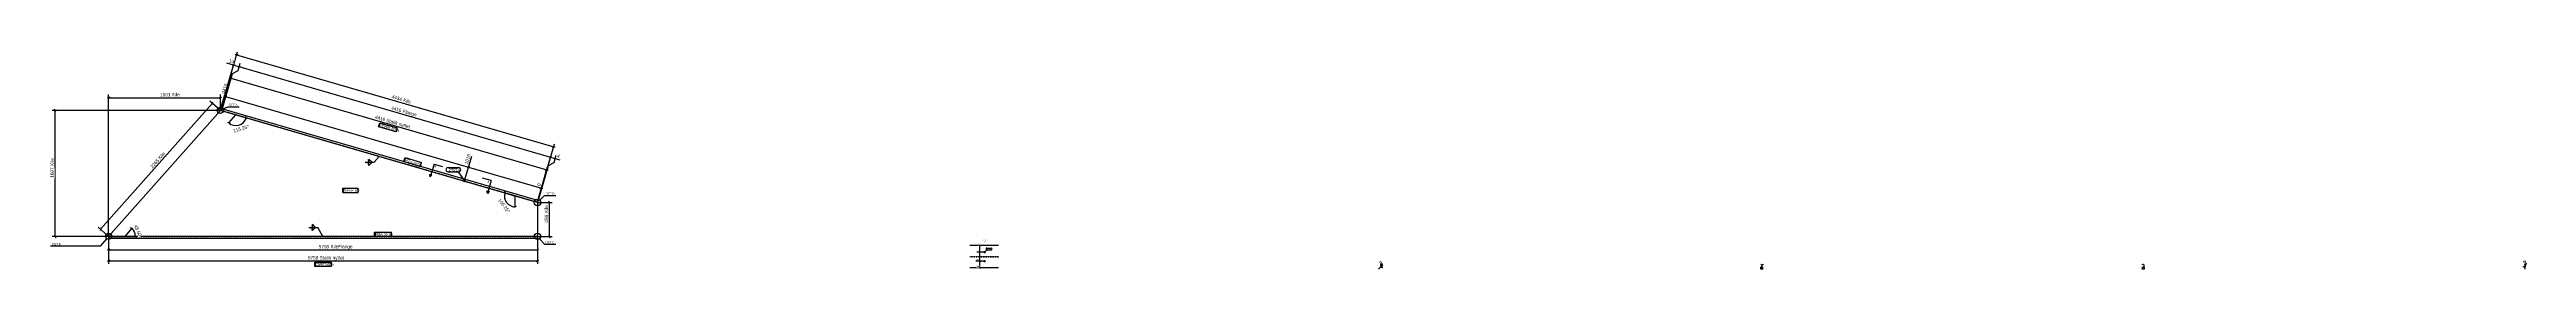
# Model space of a CAD drawing. Header units: millimetres. Extents: x 38 to 33286, y 8 to 2938.
import ezdxf

# ---------------------------------------------------------------- set-up
doc = ezdxf.new("R2010")
doc.units = ezdxf.units.MM
doc.linetypes.add('DXK_LINE_DOT2', pattern=[3.9198, 1.9599, -1.9599])
for name, color, linetype in [('MÅLSÆTNING', 7, 'Continuous'), ('STÅL', 7, 'Continuous'), ('TEKST', 7, 'Continuous')]:
    doc.layers.add(name, color=color, linetype=linetype)
doc.styles.add('Arial', font='ARIAL.TTF', dxfattribs={"height": 0.2})
doc.styles.add('Arial Narrow', font='ARIALN.TTF', dxfattribs={"height": 0.2})

msp = doc.modelspace()

# ---------------------------------------------------------------- hatches: boundary and pattern name
at = {"layer": 'STÅL', "linetype": 'Continuous'}
for points in [[(5620, 1216), (5607, 1220), (5600, 1196), (5613, 1192)], [(5620, 1216), (5607, 1220), (5600, 1196), (5613, 1192)], [(12589, 125, -1), (12589, 111, -1)]]:
    msp.add_hatch(color=96, dxfattribs=at).paths.add_polyline_path(points)

# ---------------------------------------------------------------- linework, layer by layer
at = {"layer": 'MÅLSÆTNING', "color": 7, "linetype": 'Continuous'}
for p, q in [((2335, 2160), (2562, 2938)), ((2564, 2680), (2489, 2639)), ((2490, 2756), (2529, 2760)), ((2509, 2758), (2581, 2738)), ((2569, 2899), (2531, 2896)), ((2550, 2898), (6807, 1657)), ((2600, 2739), (2561, 2736)), ((2600, 2739), (2561, 2736)), ((2592, 2778), (2564, 2680)), ((2592, 2778), (2564, 2680)), ((831, 464), (831, 2362)), ((2489, 2639), (2349, 2156)), ((2349, 2156), (2444, 2483)), ((2356, 2180), (2485, 2623)), ((2420, 2336), (2381, 2333)), ((2492, 2584), (2453, 2580)), ((2320, 2148), (72, 2148)), ((122, 2130), (107, 2166)), ((115, 452), (115, 2148)), ((849, 2327), (813, 2312)), ((2343, 2145), (2677, 2048)), ((2443, 1980), (2539, 2088)), ((2677, 2048), (2539, 2088)), ((2679, 2028), (2675, 2067)), ((2461, 1974), (2425, 1987)), ((5617, 1230), (5705, 1533)), ((5617, 1230), (5705, 1533)), ((5681, 1386), (5642, 1382)), ((5642, 1382), (5681, 1386)), ((5662, 1384), (6640, 1099)), ((6693, 1345), (6732, 1349)), ((6807, 1444), (6732, 1403)), ((6743, 1517), (6782, 1521)), ((6743, 1517), (6782, 1521)), ((6763, 1519), (6824, 1501)), ((6787, 1655), (6826, 1659)), ((6843, 1503), (6804, 1499)), ((6835, 1542), (6807, 1444)), ((6152, 1016), (6148, 1055)), ((6150, 1036), (6288, 995)), ((6621, 1097), (6659, 1101)), ((6270, 844), (6306, 859)), ((6288, 851), (6288, 995)), ((6600, 908), (6786, 908)), ((6755, 890), (6741, 926)), ((6748, 452), (6748, 908)), ((819, 452), (72, 452)), ((107, 470), (122, 434)), ((822, 460), (691, 575)), ((729, 565), (716, 529)), ((831, 440), (831, 234)), ((831, 415), (831, 84)), ((843, 452), (1192, 452)), ((1144, 560), (1048, 452)), ((1192, 452), (1048, 452)), ((1162, 553), (1125, 566)), ((1185, 470), (1199, 434)), ((6588, 440), (6588, 234)), ((6588, 415), (6588, 84)), ((6600, 452), (6786, 452)), ((6741, 470), (6755, 434)), ((849, 280), (813, 265)), ((849, 130), (813, 115)), ((831, 123), (6588, 123)), ((6570, 265), (6606, 280)), ((6570, 115), (6606, 130)), ((12584, 118), (12473, 118)), ((12584, 28), (12473, 28)), ((12529, 110), (12523, 125)), ((12523, 35), (12529, 20)), ((12526, 28), (12526, 118))]:
    msp.add_line(p, q, dxfattribs=at)
for centre, start, end in [((2539, 2088), 228.5, 343.7542), ((6288, 995), 163.7542, 270), ((1048, 452), 360, 48.5)]:
    msp.add_arc(centre, 144, start, end, dxfattribs=at)
at = {"layer": 'STÅL', "color": 2, "linetype": 'Continuous'}
for p, q in [((2332, 2148), (831, 452)), ((2345, 2144), (2332, 2148)), ((2352, 2168), (2345, 2144)), ((6585, 909), (2345, 2144)), ((6592, 933), (2352, 2168)), ((6592, 933), (6585, 909)), ((6585, 909), (6588, 908)), ((6588, 908), (6588, 452)), ((831, 452), (831, 427)), ((6588, 452), (831, 452)), ((831, 427), (6588, 427)), ((6588, 427), (6588, 452)), ((12777, 28), (12392, 28))]:
    msp.add_line(p, q, dxfattribs=at)
at = {"layer": 'STÅL', "color": 7, "linetype": 'DXK_LINE_DOT2'}
for p, q in [((6585, 909), (2345, 2144)), ((831, 452), (6588, 452)), ((12392, 182), (12777, 182)), ((12392, 174), (12777, 174))]:
    msp.add_line(p, q, dxfattribs=at)
at = {"layer": 'STÅL', "color": 96, "linetype": 'Continuous'}
for p, q in [((5600, 1196), (5607, 1220)), ((5600, 1196), (5607, 1220)), ((5604, 1186), (5613, 1218)), ((5604, 1186), (5613, 1218)), ((5613, 1192), (5620, 1216)), ((5613, 1192), (5620, 1216)), ((12575, 118), (12603, 118)), ((12589, 132), (12589, 104))]:
    msp.add_line(p, q, dxfattribs=at)
at = {"layer": 'TEKST', "color": 3, "linetype": 'Continuous'}
for p, q in [((6681, 345), (6835, 345)), ((720, 321), (53, 321))]:
    msp.add_line(p, q, dxfattribs=at)
at = {"layer": 'TEKST', "color": 246, "linetype": 'Continuous'}
for p, q in [((17888, 107), (17923, 107)), ((23009, 78), (23043, 78)), ((28121, 78), (28156, 78)), ((33245, 114), (33279, 114))]:
    msp.add_line(p, q, dxfattribs=at)

# ---------------------------------------------------------------- wipeouts: each hides what was drawn before it
at = {"color": 0, "linetype": 'Continuous'}
msp.add_wipeout([(12576, 396), (12576, 413), (12563, 413), (12563, 396)], dxfattribs=at).dxf.layer = 'TEKST'

# ---------------------------------------------------------------- next in the draw order: wipeouts: each hides what was drawn before it
at = {"color": 0}
for points, layer in [([(4746, 2267), (4765, 2331), (4634, 2370), (4615, 2305)], 'MÅLSÆTNING'), ([(106, 1368), (38, 1368), (38, 1232), (106, 1232)], 'MÅLSÆTNING'), ([(6739, 733), (6672, 733), (6672, 626), (6739, 626)], 'MÅLSÆTNING'), ([(1230, 437), (1291, 464), (1219, 625), (1157, 598)], 'MÅLSÆTNING'), ([(3922, 132), (3922, 199), (3497, 199), (3497, 132)], 'MÅLSÆTNING'), ([(4017, 1052), (4017, 1094), (3981, 1094), (3981, 1052)], 'TEKST'), ([(3561, 577), (3561, 612), (3538, 612), (3538, 577)], 'TEKST'), ([(4468, 460), (4468, 502), (4409, 502), (4409, 460)], 'TEKST')]:
    msp.add_wipeout(points, dxfattribs=at).dxf.layer = layer
at = {"color": 0, "linetype": 'Continuous'}
for points in [[(154, 333), (154, 363), (74, 363), (74, 333)], [(12588, 396), (12588, 413), (12581, 413), (12581, 396)], [(17915, 109), (17915, 116), (17888, 116), (17888, 109)], [(23036, 79), (23036, 86), (23009, 86), (23009, 79)], [(28148, 79), (28148, 86), (28121, 86), (28121, 79)], [(33272, 116), (33272, 123), (33245, 123), (33245, 116)]]:
    msp.add_wipeout(points, dxfattribs=at).dxf.layer = 'TEKST'

# ---------------------------------------------------------------- next in the draw order: linework, layer by layer
at = {"layer": 'MÅLSÆTNING', "color": 7, "linetype": 'Continuous'}
msp.add_line((831, 272), (6588, 272), dxfattribs=at)
at = {"layer": 'TEKST', "color": 3, "linetype": 'Continuous'}
for p, q in [((3610, 573), (3567, 616)), ((3567, 616), (3567, 573)), ((3567, 573), (3610, 573))]:
    msp.add_line(p, q, dxfattribs=at)

# ---------------------------------------------------------------- next in the draw order: texts
at = {"layer": 'MÅLSÆTNING', "color": 3, "style": 'Arial Narrow'}
msp.add_text('48.50°', height=45.8, rotation=-65.7526, dxfattribs=at).set_placement((1170, 593))

# ---------------------------------------------------------------- next in the draw order: wipeouts: each hides what was drawn before it
at = {"color": 0}
for points, layer in [([(4865, 2242), (4878, 2288), (4794, 2313), (4781, 2267)], 'MÅLSÆTNING'), ([(96, 1489), (48, 1489), (48, 1401), (96, 1401)], 'MÅLSÆTNING'), ([(6729, 854), (6681, 854), (6681, 766), (6729, 766)], 'MÅLSÆTNING'), ([(4017, 1052), (4017, 1094), (3981, 1094), (3981, 1052)], 'TEKST'), ([(4468, 460), (4468, 502), (4409, 502), (4409, 460)], 'TEKST')]:
    msp.add_wipeout(points, dxfattribs=at).dxf.layer = layer
at = {"color": 0, "linetype": 'Continuous'}
for points, layer in [([(3812, 55), (3812, 97), (3607, 97), (3607, 55)], 'MÅLSÆTNING'), ([(12606, 396), (12606, 413), (12593, 413), (12593, 396)], 'TEKST'), ([(17923, 109), (17923, 116), (17917, 116), (17917, 109)], 'TEKST'), ([(23043, 79), (23043, 86), (23038, 86), (23038, 79)], 'TEKST'), ([(28156, 79), (28156, 86), (28150, 86), (28150, 79)], 'TEKST'), ([(33279, 116), (33279, 123), (33274, 123), (33274, 116)], 'TEKST')]:
    msp.add_wipeout(points, dxfattribs=at).dxf.layer = layer

# ---------------------------------------------------------------- next in the draw order: wipeouts: each hides what was drawn before it
at = {"color": 0}
for points, layer in [([(4865, 2242), (4878, 2288), (4794, 2313), (4781, 2267)], 'MÅLSÆTNING'), ([(96, 1489), (48, 1489), (48, 1401), (96, 1401)], 'MÅLSÆTNING'), ([(6729, 854), (6681, 854), (6681, 766), (6729, 766)], 'MÅLSÆTNING'), ([(4174, 1052), (4174, 1082), (4029, 1082), (4029, 1052)], 'TEKST'), ([(4623, 460), (4623, 490), (4480, 490), (4480, 460)], 'TEKST')]:
    msp.add_wipeout(points, dxfattribs=at).dxf.layer = layer
at = {"color": 0, "linetype": 'Continuous'}
for points, layer in [([(3812, 55), (3812, 97), (3607, 97), (3607, 55)], 'MÅLSÆTNING'), ([(705, 333), (705, 363), (163, 363), (163, 333)], 'TEKST'), ([(3561, 532), (3561, 567), (3538, 567), (3538, 532)], 'TEKST'), ([(6776, 357), (6776, 387), (6696, 387), (6696, 357)], 'TEKST'), ([(12598, 371), (12598, 388), (12571, 388), (12571, 371)], 'TEKST'), ([(17911, 99), (17911, 106), (17900, 106), (17900, 99)], 'TEKST'), ([(23031, 69), (23031, 76), (23021, 76), (23021, 69)], 'TEKST'), ([(28144, 69), (28144, 76), (28133, 76), (28133, 69)], 'TEKST'), ([(33267, 106), (33267, 113), (33257, 113), (33257, 106)], 'TEKST')]:
    msp.add_wipeout(points, dxfattribs=at).dxf.layer = layer

# ---------------------------------------------------------------- next in the draw order: hatches: boundary and pattern name
at = {"layer": 'STÅL', "linetype": 'Continuous'}
msp.add_hatch(color=96, dxfattribs=at).paths.add_polyline_path([(12589, 245, -1), (12589, 231, -1)])

# ---------------------------------------------------------------- next in the draw order: linework, layer by layer
at = {"layer": 'MÅLSÆTNING', "color": 7, "linetype": 'Continuous'}
for p, q in [((2473, 2582), (6712, 1347)), ((6592, 919), (6818, 1698)), ((6595, 944), (6654, 1147)), ((17909, 91), (17904, 74)), ((17904, 84), (17910, 84)), ((17904, 74), (17911, 62)), ((17911, 62), (17904, 40)), ((17907, 84), (17930, 77)), ((17925, 60), (17932, 84)), ((17933, 78), (17927, 77)), ((33266, 90), (33273, 91)), ((33271, 97), (33267, 81)), ((33267, 81), (33273, 69)), ((33269, 40), (33284, 94)), ((33269, 91), (33282, 87)), ((33273, 69), (33272, 65)), ((33286, 87), (33279, 86))]:
    msp.add_line(p, q, dxfattribs=at)
msp.add_lwpolyline([(3600, 48), (3600, 104), (3819, 104), (3819, 48), (3600, 48)], close=True, dxfattribs=at)
at = {"layer": 'STÅL', "color": 2, "linetype": 'Continuous'}
for p, q in [((12777, 328), (12392, 328)), ((17904, 38), (17877, 8)), ((17917, 34), (17904, 38)), ((17917, 34), (17924, 58)), ((17934, 29), (17917, 34)), ((17924, 58), (17934, 55)), ((23011, 33), (23037, 63)), ((23011, 8), (23011, 33)), ((23011, 33), (23041, 33)), ((23041, 8), (23011, 8)), ((28154, 33), (28124, 33)), ((28154, 8), (28124, 8)), ((28154, 33), (28154, 63)), ((28154, 33), (28154, 8)), ((33238, 47), (33265, 39)), ((33272, 63), (33255, 68)), ((33265, 39), (33272, 63)), ((33268, 38), (33265, 39)), ((33268, 8), (33268, 38))]:
    msp.add_line(p, q, dxfattribs=at)
at = {"layer": 'STÅL', "color": 96, "linetype": 'Continuous'}
for p, q in [((12575, 238), (12603, 238)), ((12589, 252), (12589, 224))]:
    msp.add_line(p, q, dxfattribs=at)
at = {"layer": 'STÅL', "color": 7, "linetype": 'DXK_LINE_DOT2'}
for p, q in [((17934, 29), (17917, 34)), ((23041, 33), (23011, 33)), ((28124, 33), (28154, 33)), ((33265, 39), (33238, 47))]:
    msp.add_line(p, q, dxfattribs=at)
at = {"layer": 'TEKST', "color": 3, "linetype": 'Continuous'}
for p, q in [((803, 419), (720, 321)), ((3520, 573), (3640, 573)), ((3567, 573), (3610, 573)), ((3610, 573), (3567, 530)), ((3567, 530), (3567, 573))]:
    msp.add_line(p, q, dxfattribs=at)
msp.add_circle((831, 452), 42.4, dxfattribs=at)

# ---------------------------------------------------------------- next in the draw order: texts
at = {"layer": 'MÅLSÆTNING', "color": 3, "style": 'Arial Narrow'}
for s, rotation, p in [('4434', -16.2434, (4627, 2312)), ('Kile', -16.2434, (4781, 2267)), ('Kile', 90.0002, (96, 1401)), ('1697', 90.0002, (96, 1241)), ('Kile', 90.0002, (6729, 766)), ('456', 90.0002, (6729, 636))]:
    msp.add_text(s, height=45.8, rotation=rotation, dxfattribs=at).set_placement(p)
msp.add_text('5758 Statik nyttet', height=45.81, dxfattribs=at).set_placement((3506, 141))
at = {"layer": 'MÅLSÆTNING', "color": 7, "linetype": 'Continuous', "style": 'Arial Narrow'}
msp.add_text('Over 50%', height=40.1, dxfattribs=at).set_placement((3607, 55))
at = {"layer": 'TEKST', "color": 96, "linetype": 'Continuous', "style": 'Arial'}
for s, p in [('DET', (74, 333)), ('B', (163, 333))]:
    msp.add_text(s, height=28.7, dxfattribs=at).set_placement(p)
at = {"layer": 'TEKST', "color": 3, "style": 'Arial Narrow'}
msp.add_text('3', height=28.6, dxfattribs=at).set_placement((3541, 579))
at = {"layer": 'TEKST', "color": 3, "linetype": 'Continuous', "style": 'Arial Narrow'}
for s, height, p in [('3', 28.6, (3541, 534)), ('A', 16.7, (12563, 396)), ('1:5', 16.7, (12571, 371)), ('-', 16.7, (12581, 396)), ('A', 16.7, (12593, 396)), ('DETAIL', 6.68, (17888, 109)), ('1:2', 6.68, (17900, 99)), ('A', 6.68, (17917, 109)), ('DETAIL', 6.68, (23009, 79)), ('1:2', 6.68, (23021, 69)), ('B', 6.68, (23038, 79)), ('DETAIL', 6.68, (28121, 79)), ('1:2', 6.68, (28133, 69)), ('C', 6.68, (28150, 79)), ('DETAIL', 6.68, (33245, 116)), ('1:2', 6.68, (33257, 106)), ('D', 6.68, (33274, 116))]:
    msp.add_text(s, height=height, dxfattribs=at).set_placement(p)

# ---------------------------------------------------------------- next in the draw order: wipeouts: each hides what was drawn before it
at = {"color": 0}
for points in [[(4174, 1052), (4174, 1082), (4029, 1082), (4029, 1052)], [(4623, 460), (4623, 490), (4480, 490), (4480, 460)]]:
    msp.add_wipeout(points, dxfattribs=at).dxf.layer = 'TEKST'
at = {"color": 0, "linetype": 'Continuous'}
msp.add_wipeout([(6814, 357), (6814, 387), (6785, 387), (6785, 357)], dxfattribs=at).dxf.layer = 'TEKST'

# ---------------------------------------------------------------- next in the draw order: linework, layer by layer
at = {"layer": 'TEKST', "color": 7, "linetype": 'Continuous'}
for p, q in [((3974, 1101), (4181, 1101)), ((3974, 1044), (3974, 1101)), ((3974, 1044), (4181, 1044)), ((4181, 1044), (4181, 1101)), ((4401, 509), (4630, 509)), ((4401, 453), (4401, 509)), ((4401, 453), (4630, 453)), ((4630, 453), (4630, 509))]:
    msp.add_line(p, q, dxfattribs=at)
at = {"layer": 'TEKST', "color": 3, "linetype": 'Continuous'}
msp.add_line((6616, 420), (6681, 345), dxfattribs=at)
msp.add_circle((6588, 452), 42.4, dxfattribs=at)

# ---------------------------------------------------------------- next in the draw order: texts
at = {"layer": 'TEKST', "color": 3, "style": 'Arial Narrow'}
for s, height, p in [('j5', 40.1, (3981, 1052)), ('PL8*1697', 28.6, (4029, 1052)), ('H2', 40.1, (4409, 460)), ('FL25*300', 28.6, (4480, 460))]:
    msp.add_text(s, height=height, dxfattribs=at).set_placement(p)
at = {"layer": 'TEKST', "color": 96, "linetype": 'Continuous', "style": 'Arial'}
for s, p in [('DET', (6696, 357)), ('C', (6785, 357))]:
    msp.add_text(s, height=28.7, dxfattribs=at).set_placement(p)

# ---------------------------------------------------------------- next in the draw order: wipeouts: each hides what was drawn before it
at = {"color": 0}
for points in [[(4799, 1914), (4818, 1978), (4410, 2097), (4391, 2033)], [(3778, 281), (3778, 349), (3641, 349), (3641, 281)], [(17925, 80), (17928, 91), (17916, 95), (17912, 84)], [(33280, 89), (33283, 100), (33276, 102), (33272, 91)]]:
    msp.add_wipeout(points, dxfattribs=at).dxf.layer = 'MÅLSÆTNING'
at = {"color": 0, "linetype": 'Continuous'}
for points, layer in [([(6648, 1159), (6583, 1177), (6569, 1131), (6634, 1112)], 'MÅLSÆTNING'), ([(12517, 122), (12517, 150), (12473, 150), (12473, 122)], 'MÅLSÆTNING'), ([(5939, 1167), (5947, 1196), (5922, 1203), (5914, 1174)], 'TEKST')]:
    msp.add_wipeout(points, dxfattribs=at).dxf.layer = layer

# ---------------------------------------------------------------- next in the draw order: linework, layer by layer
at = {"layer": 'MÅLSÆTNING', "color": 7, "linetype": 'Continuous'}
for p, q in [((6588, 920), (6774, 1560)), ((6588, 920), (6774, 1560)), ((6732, 1403), (6592, 919)), ((6595, 944), (6724, 1388)), ((6577, 911), (6150, 1036)), ((12584, 238), (12485, 238)), ((12529, 230), (12523, 245))]:
    msp.add_line(p, q, dxfattribs=at)
at = {"layer": 'TEKST', "color": 7, "linetype": 'Continuous'}
msp.add_line((5965, 1203), (5850, 1237), dxfattribs=at)
at = {"layer": 'TEKST', "color": 3, "linetype": 'Continuous'}
msp.add_line((6682, 1000), (6836, 1000), dxfattribs=at)

# ---------------------------------------------------------------- next in the draw order: texts
at = {"layer": 'MÅLSÆTNING', "color": 3, "linetype": 'Continuous', "style": 'Arial Narrow'}
msp.add_text('0', height=45.8, rotation=73.7569, dxfattribs=at).set_placement((6627, 1124))
at = {"layer": 'MÅLSÆTNING', "color": 3, "style": 'Arial Narrow'}
for s, p in [('14', (17914, 85)), ('4', (33274, 92))]:
    msp.add_text(s, height=7.64, rotation=-16.2434, dxfattribs=at).set_placement(p)
at = {"layer": 'TEKST', "color": 3, "linetype": 'Continuous', "style": 'Arial'}
msp.add_text('A', height=28.7, rotation=-16.2434, dxfattribs=at).set_placement((5914, 1174))

# ---------------------------------------------------------------- next in the draw order: wipeouts: each hides what was drawn before it
at = {"color": 0, "linetype": 'Continuous'}
for points in [[(4684, 1868), (4696, 1908), (4475, 1972), (4463, 1932)], [(12517, 32), (12517, 60), (12473, 60), (12473, 32)]]:
    msp.add_wipeout(points, dxfattribs=at).dxf.layer = 'MÅLSÆTNING'
at = {"color": 0}
msp.add_wipeout([(4074, 291), (4074, 339), (3811, 339), (3811, 291)], dxfattribs=at).dxf.layer = 'MÅLSÆTNING'

# ---------------------------------------------------------------- next in the draw order: linework, layer by layer
at = {"layer": 'MÅLSÆTNING', "color": 7, "linetype": 'Continuous'}
for p, q in [((12584, 118), (12473, 118)), ((12523, 125), (12529, 110)), ((12526, 118), (12526, 238))]:
    msp.add_line(p, q, dxfattribs=at)

# ---------------------------------------------------------------- next in the draw order: texts
at = {"layer": 'MÅLSÆTNING', "color": 3, "linetype": 'Continuous', "style": 'Arial Narrow'}
for s, p in [('210', (12477, 126)), ('300', (12477, 36))]:
    msp.add_text(s, height=19.1, dxfattribs=at).set_placement(p)

# ---------------------------------------------------------------- next in the draw order: wipeouts: each hides what was drawn before it
at = {"color": 0, "linetype": 'Continuous'}
for points, layer in [([(4684, 1868), (4696, 1908), (4475, 1972), (4463, 1932)], 'MÅLSÆTNING'), ([(6777, 1012), (6777, 1042), (6697, 1042), (6697, 1012)], 'TEKST')]:
    msp.add_wipeout(points, dxfattribs=at).dxf.layer = layer
at = {"color": 0}
for points in [[(6166, 775), (6219, 815), (6096, 980), (6042, 939)], [(4074, 291), (4074, 339), (3811, 339), (3811, 291)]]:
    msp.add_wipeout(points, dxfattribs=at).dxf.layer = 'MÅLSÆTNING'

# ---------------------------------------------------------------- next in the draw order: hatches: boundary and pattern name
at = {"layer": 'TEKST', "linetype": 'Continuous'}
for color, points in [(30, [(5909, 1063), (5923, 1059), (5915, 1030)]), (3, [(3701, 481), (3709, 452), (3688, 474)])]:
    msp.add_hatch(color=color, dxfattribs=at).paths.add_polyline_path(points)

# ---------------------------------------------------------------- next in the draw order: linework, layer by layer
at = {"layer": 'MÅLSÆTNING', "color": 7, "linetype": 'Continuous'}
msp.add_line((2581, 2738), (6763, 1519), dxfattribs=at)
msp.add_lwpolyline([(4454, 1927), (4470, 1981), (4705, 1913), (4689, 1859), (4454, 1927)], close=True, dxfattribs=at)
at = {"layer": 'TEKST', "color": 30, "linetype": 'Continuous'}
for p, q in [((5909, 1063), (5938, 1055)), ((5915, 1030), (5909, 1063)), ((5938, 1055), (5915, 1030))]:
    msp.add_line(p, q, dxfattribs=at)
at = {"layer": 'TEKST', "color": 7, "linetype": 'Continuous'}
msp.add_line((5965, 1203), (5915, 1030), dxfattribs=at)
at = {"layer": 'TEKST', "color": 3, "linetype": 'Continuous'}
msp.add_line((3709, 452), (3640, 573), dxfattribs=at)

# ---------------------------------------------------------------- next in the draw order: texts
at = {"layer": 'MÅLSÆTNING', "color": 3, "style": 'Arial Narrow'}
for s, height, rotation, p in [('4416 Statik nyttet', 45.81, -16.2434, (4403, 2039)), ('106.25°', 45.8, -53.1246, (6056, 937))]:
    msp.add_text(s, height=height, rotation=rotation, dxfattribs=at).set_placement(p)
at = {"layer": 'MÅLSÆTNING', "color": 7, "linetype": 'Continuous', "style": 'Arial Narrow'}
msp.add_text('Under 50%', height=40.1, rotation=-16.2434, dxfattribs=at).set_placement((4463, 1932))
at = {"layer": 'MÅLSÆTNING', "color": 3, "style": 'Arial Narrow'}
for s, p in [('5758', (3651, 291)), ('Kile/', (3811, 291)), ('Flange', (3913, 291))]:
    msp.add_text(s, height=45.8, dxfattribs=at).set_placement(p)

# ---------------------------------------------------------------- next in the draw order: wipeouts: each hides what was drawn before it
at = {"color": 0, "linetype": 'Continuous'}
for points, layer in [([(12517, 242), (12517, 270), (12485, 270), (12485, 242)], 'MÅLSÆTNING'), ([(6815, 1012), (6815, 1042), (6786, 1042), (6786, 1012)], 'TEKST')]:
    msp.add_wipeout(points, dxfattribs=at).dxf.layer = layer

# ---------------------------------------------------------------- next in the draw order: linework, layer by layer
at = {"layer": 'MÅLSÆTNING', "color": 7, "linetype": 'Continuous'}
for p, q in [((12529, 320), (12523, 335)), ((12584, 238), (12485, 238)), ((12552, 328), (12505, 328)), ((12523, 245), (12529, 230)), ((12526, 238), (12526, 328))]:
    msp.add_line(p, q, dxfattribs=at)
at = {"layer": 'TEKST', "color": 3, "linetype": 'Continuous'}
msp.add_line((6619, 938), (6682, 1000), dxfattribs=at)
msp.add_circle((6588, 908), 42.4, dxfattribs=at)

# ---------------------------------------------------------------- next in the draw order: texts
at = {"layer": 'MÅLSÆTNING', "color": 3, "linetype": 'Continuous', "style": 'Arial Narrow'}
msp.add_text('90', height=19.1, dxfattribs=at).set_placement((12489, 246))
at = {"layer": 'TEKST', "color": 96, "linetype": 'Continuous', "style": 'Arial'}
for s, p in [('DET', (6697, 1012)), ('D', (6786, 1012))]:
    msp.add_text(s, height=28.7, dxfattribs=at).set_placement(p)

# ---------------------------------------------------------------- next in the draw order: wipeouts: each hides what was drawn before it
at = {"color": 0}
for points in [[(4739, 2118), (4758, 2182), (4627, 2220), (4609, 2156)], [(6881, 1494), (6899, 1558), (6853, 1572), (6834, 1507)]]:
    msp.add_wipeout(points, dxfattribs=at).dxf.layer = 'MÅLSÆTNING'

# ---------------------------------------------------------------- next in the draw order: linework, layer by layer
at = {"layer": 'MÅLSÆTNING', "color": 7, "linetype": 'Continuous'}
msp.add_line((6824, 1501), (6886, 1483), dxfattribs=at)
msp.add_line((6824, 1501), (6886, 1483), dxfattribs=at)

# ---------------------------------------------------------------- next in the draw order: texts
at = {"layer": 'MÅLSÆTNING', "color": 3, "style": 'Arial Narrow'}
msp.add_text('4', height=45.8, rotation=-16.2434, dxfattribs=at).set_placement((6846, 1514))

# ---------------------------------------------------------------- next in the draw order: wipeouts: each hides what was drawn before it
at = {"color": 0}
msp.add_wipeout([(4928, 2073), (4942, 2119), (4787, 2164), (4774, 2118)], dxfattribs=at).dxf.layer = 'MÅLSÆTNING'
at = {"color": 0, "linetype": 'Continuous'}
msp.add_wipeout([(12521, 332), (12521, 360), (12501, 360), (12501, 332)], dxfattribs=at).dxf.layer = 'MÅLSÆTNING'

# ---------------------------------------------------------------- next in the draw order: texts
at = {"layer": 'MÅLSÆTNING', "color": 3, "linetype": 'Continuous', "style": 'Arial Narrow'}
msp.add_text('0', height=19.1, dxfattribs=at).set_placement((12505, 336))

# ---------------------------------------------------------------- next in the draw order: wipeouts: each hides what was drawn before it
at = {"color": 0}
msp.add_wipeout([(4928, 2073), (4942, 2119), (4787, 2164), (4774, 2118)], dxfattribs=at).dxf.layer = 'MÅLSÆTNING'

# ---------------------------------------------------------------- next in the draw order: linework, layer by layer
at = {"layer": 'MÅLSÆTNING', "color": 7, "linetype": 'Continuous'}
msp.add_line((2401, 2334), (5662, 1384), dxfattribs=at)

# ---------------------------------------------------------------- next in the draw order: texts
at = {"layer": 'MÅLSÆTNING', "color": 3, "style": 'Arial Narrow'}
for s, p in [('4416', (4621, 2162)), ('Flange', (4774, 2118))]:
    msp.add_text(s, height=45.8, rotation=-16.2434, dxfattribs=at).set_placement(p)

# ---------------------------------------------------------------- next in the draw order: wipeouts: each hides what was drawn before it
at = {"color": 0}
msp.add_wipeout([(12677, 275), (12677, 292), (12624, 292), (12624, 275)], dxfattribs=at).dxf.layer = 'TEKST'

# ---------------------------------------------------------------- next in the draw order: wipeouts: each hides what was drawn before it
at = {"color": 0, "linetype": 'Continuous'}
for points, layer in [([(2435, 2487), (2370, 2505), (2332, 2375), (2397, 2356)], 'MÅLSÆTNING'), ([(5696, 1536), (5631, 1555), (5593, 1424), (5658, 1406)], 'MÅLSÆTNING'), ([(5227, 1374), (5236, 1403), (5210, 1411), (5202, 1382)], 'TEKST')]:
    msp.add_wipeout(points, dxfattribs=at).dxf.layer = layer
at = {"color": 0}
for points, layer in [([(2702, 1894), (2683, 1959), (2485, 1902), (2504, 1837)], 'MÅLSÆTNING'), ([(4318, 1454), (4318, 1489), (4295, 1489), (4295, 1454)], 'TEKST'), ([(4861, 1446), (4872, 1486), (4816, 1503), (4804, 1463)], 'TEKST'), ([(12677, 275), (12677, 292), (12624, 292), (12624, 275)], 'TEKST')]:
    msp.add_wipeout(points, dxfattribs=at).dxf.layer = layer

# ---------------------------------------------------------------- next in the draw order: hatches: boundary and pattern name
at = {"layer": 'TEKST', "linetype": 'Continuous'}
msp.add_hatch(color=30, dxfattribs=at).paths.add_polyline_path([(5157, 1282), (5171, 1278), (5149, 1253)])

# ---------------------------------------------------------------- next in the draw order: linework, layer by layer
at = {"layer": 'MÅLSÆTNING', "color": 7, "linetype": 'Continuous'}
for p, q in [((2335, 2160), (2521, 2799)), ((2564, 2680), (2489, 2639)), ((2332, 2160), (2332, 2362)), ((2489, 2639), (2349, 2156)), ((723, 547), (2224, 2244)), ((831, 2319), (2332, 2319)), ((2323, 2156), (2192, 2272)), ((2217, 2225), (2230, 2262)), ((2314, 2312), (2350, 2327))]:
    msp.add_line(p, q, dxfattribs=at)
at = {"layer": 'TEKST', "color": 3, "linetype": 'Continuous'}
for p, q in [((2430, 2198), (2582, 2198)), ((4367, 1450), (4325, 1493)), ((4325, 1493), (4325, 1450)), ((4325, 1450), (4367, 1450))]:
    msp.add_line(p, q, dxfattribs=at)
at = {"layer": 'TEKST', "color": 7, "linetype": 'Continuous'}
for p, q in [((5199, 1426), (5149, 1253)), ((5199, 1426), (5314, 1393)), ((12589, 238), (12621, 272)), ((12621, 295), (12680, 295)), ((12621, 272), (12680, 272))]:
    msp.add_line(p, q, dxfattribs=at)
at = {"layer": 'TEKST', "color": 30, "linetype": 'Continuous'}
for p, q in [((5149, 1253), (5143, 1286)), ((5171, 1278), (5143, 1286)), ((5149, 1253), (5171, 1278))]:
    msp.add_line(p, q, dxfattribs=at)
at = {"layer": 'TEKST', "color": 7, "linetype": 'Continuous'}
for centre, radius, start, end in [((12621, 284), 11.8, 90, 270), ((12680, 284), 11.7, 270, 90)]:
    msp.add_arc(centre, radius, start, end, dxfattribs=at)

# ---------------------------------------------------------------- next in the draw order: texts
at = {"layer": 'MÅLSÆTNING', "color": 3, "linetype": 'Continuous', "style": 'Arial Narrow'}
for s, p in [('4416', (2390, 2368)), ('1019', (5651, 1418))]:
    msp.add_text(s, height=45.8, rotation=73.7569, dxfattribs=at).set_placement(p)
at = {"layer": 'MÅLSÆTNING', "color": 3, "style": 'Arial Narrow'}
msp.add_text('115.25°', height=45.8, rotation=16.1288, dxfattribs=at).set_placement((2511, 1849))
at = {"layer": 'TEKST', "color": 3, "linetype": 'Continuous', "style": 'Arial'}
msp.add_text('A', height=28.7, rotation=-16.2434, dxfattribs=at).set_placement((5202, 1382))
at = {"layer": 'TEKST', "color": 3, "style": 'Arial Narrow'}
msp.add_text('2*D14', height=16.7, dxfattribs=at).set_placement((12624, 275))

# ---------------------------------------------------------------- next in the draw order: wipeouts: each hides what was drawn before it
at = {"color": 0}
msp.add_wipeout([(4861, 1446), (4872, 1486), (4816, 1503), (4804, 1463)], dxfattribs=at).dxf.layer = 'TEKST'

# ---------------------------------------------------------------- next in the draw order: wipeouts: each hides what was drawn before it
for points, layer in [([(2504, 2769), (2523, 2834), (2448, 2855), (2429, 2791)], 'MÅLSÆTNING'), ([(1649, 2328), (1649, 2396), (1513, 2396), (1513, 2328)], 'MÅLSÆTNING'), ([(1512, 1452), (1461, 1497), (1371, 1395), (1422, 1350)], 'MÅLSÆTNING'), ([(5009, 1403), (5018, 1432), (4881, 1471), (4873, 1443)], 'TEKST'), ([(5523, 1328), (5523, 1370), (5395, 1370), (5395, 1328)], 'TEKST')]:
    msp.add_wipeout(points, dxfattribs=at).dxf.layer = layer
at = {"color": 0, "linetype": 'Continuous'}
for points in [[(2525, 2210), (2525, 2240), (2445, 2240), (2445, 2210)], [(4318, 1409), (4318, 1444), (4295, 1444), (4295, 1409)]]:
    msp.add_wipeout(points, dxfattribs=at).dxf.layer = 'TEKST'

# ---------------------------------------------------------------- next in the draw order: hatches: boundary and pattern name
at = {"layer": 'TEKST', "linetype": 'Continuous'}
msp.add_hatch(color=3, dxfattribs=at).paths.add_polyline_path([(4439, 1509), (4465, 1527), (4451, 1499)])

# ---------------------------------------------------------------- next in the draw order: linework, layer by layer
at = {"layer": 'MÅLSÆTNING', "color": 7, "linetype": 'Continuous'}
msp.add_line((2509, 2758), (2419, 2785), dxfattribs=at)
msp.add_line((2509, 2758), (2419, 2785), dxfattribs=at)
at = {"layer": 'TEKST', "color": 3, "linetype": 'Continuous'}
for p, q in [((4277, 1450), (4397, 1450)), ((4325, 1450), (4367, 1450)), ((4367, 1450), (4325, 1408)), ((4325, 1408), (4325, 1450)), ((4465, 1527), (4397, 1450))]:
    msp.add_line(p, q, dxfattribs=at)

# ---------------------------------------------------------------- next in the draw order: texts
at = {"layer": 'MÅLSÆTNING', "color": 3, "style": 'Arial Narrow'}
msp.add_text('14', height=45.8, rotation=-16.2434, dxfattribs=at).set_placement((2441, 2797))
at = {"layer": 'TEKST', "color": 3, "style": 'Arial Narrow'}
msp.add_text('3', height=28.6, dxfattribs=at).set_placement((4298, 1456))
at = {"layer": 'TEKST', "color": 3, "linetype": 'Continuous', "style": 'Arial Narrow'}
msp.add_text('3', height=28.6, dxfattribs=at).set_placement((4298, 1411))

# ---------------------------------------------------------------- next in the draw order: wipeouts: each hides what was drawn before it
at = {"color": 0}
for points, layer in [([(1770, 2338), (1770, 2386), (1682, 2386), (1682, 2338)], 'MÅLSÆTNING'), ([(1585, 1549), (1549, 1581), (1490, 1515), (1526, 1483)], 'MÅLSÆTNING'), ([(5009, 1403), (5018, 1432), (4881, 1471), (4873, 1443)], 'TEKST'), ([(5523, 1328), (5523, 1370), (5395, 1370), (5395, 1328)], 'TEKST')]:
    msp.add_wipeout(points, dxfattribs=at).dxf.layer = layer
at = {"color": 0, "linetype": 'Continuous'}
msp.add_wipeout([(2561, 2210), (2561, 2240), (2534, 2240), (2534, 2210)], dxfattribs=at).dxf.layer = 'TEKST'

# ---------------------------------------------------------------- next in the draw order: linework, layer by layer
at = {"layer": 'TEKST', "color": 3, "linetype": 'Continuous'}
msp.add_line((2370, 2167), (2430, 2198), dxfattribs=at)
at = {"layer": 'TEKST', "color": 7, "linetype": 'Continuous'}
for p, q in [((4795, 1458), (4811, 1512)), ((4795, 1458), (5014, 1394)), ((4811, 1512), (5030, 1448)), ((5014, 1394), (5030, 1448)), ((5388, 1377), (5530, 1377)), ((5388, 1321), (5530, 1321)), ((5610, 1206), (5530, 1321))]:
    msp.add_line(p, q, dxfattribs=at)
at = {"layer": 'TEKST', "color": 3, "linetype": 'Continuous'}
msp.add_circle((2332, 2148), 42.4, dxfattribs=at)
at = {"layer": 'TEKST', "color": 7, "linetype": 'Continuous'}
for centre, start, end in [((5388, 1349), 90, 270), ((5530, 1349), 270, 90)]:
    msp.add_arc(centre, 28.2, start, end, dxfattribs=at)

# ---------------------------------------------------------------- next in the draw order: texts
at = {"layer": 'TEKST', "color": 96, "linetype": 'Continuous', "style": 'Arial'}
for s, p in [('DET', (2445, 2210)), ('A', (2534, 2210))]:
    msp.add_text(s, height=28.7, dxfattribs=at).set_placement(p)
at = {"layer": 'TEKST', "color": 3, "style": 'Arial Narrow'}
for s, height, p in [('H1', 40.1, (4804, 1463)), ('FL25*300', 28.6, (4873, 1443))]:
    msp.add_text(s, height=height, rotation=-16.2434, dxfattribs=at).set_placement(p)
msp.add_text('2*D14', height=40.1, dxfattribs=at).set_placement((5395, 1328))

# ---------------------------------------------------------------- next in the draw order: wipeouts: each hides what was drawn before it
at = {"color": 0}
for points in [[(1770, 2338), (1770, 2386), (1682, 2386), (1682, 2338)], [(1585, 1549), (1549, 1581), (1490, 1515), (1526, 1483)]]:
    msp.add_wipeout(points, dxfattribs=at).dxf.layer = 'MÅLSÆTNING'

# ---------------------------------------------------------------- next in the draw order: texts
at = {"layer": 'MÅLSÆTNING', "color": 3, "style": 'Arial Narrow'}
for s, p in [('1501', (1523, 2338)), ('Kile', (1682, 2338))]:
    msp.add_text(s, height=45.8, dxfattribs=at).set_placement(p)
for s, p in [('2265', (1421, 1364)), ('Kile', (1526, 1483))]:
    msp.add_text(s, height=45.8, rotation=48.5009, dxfattribs=at).set_placement(p)

doc.saveas('drawing.dxf')
